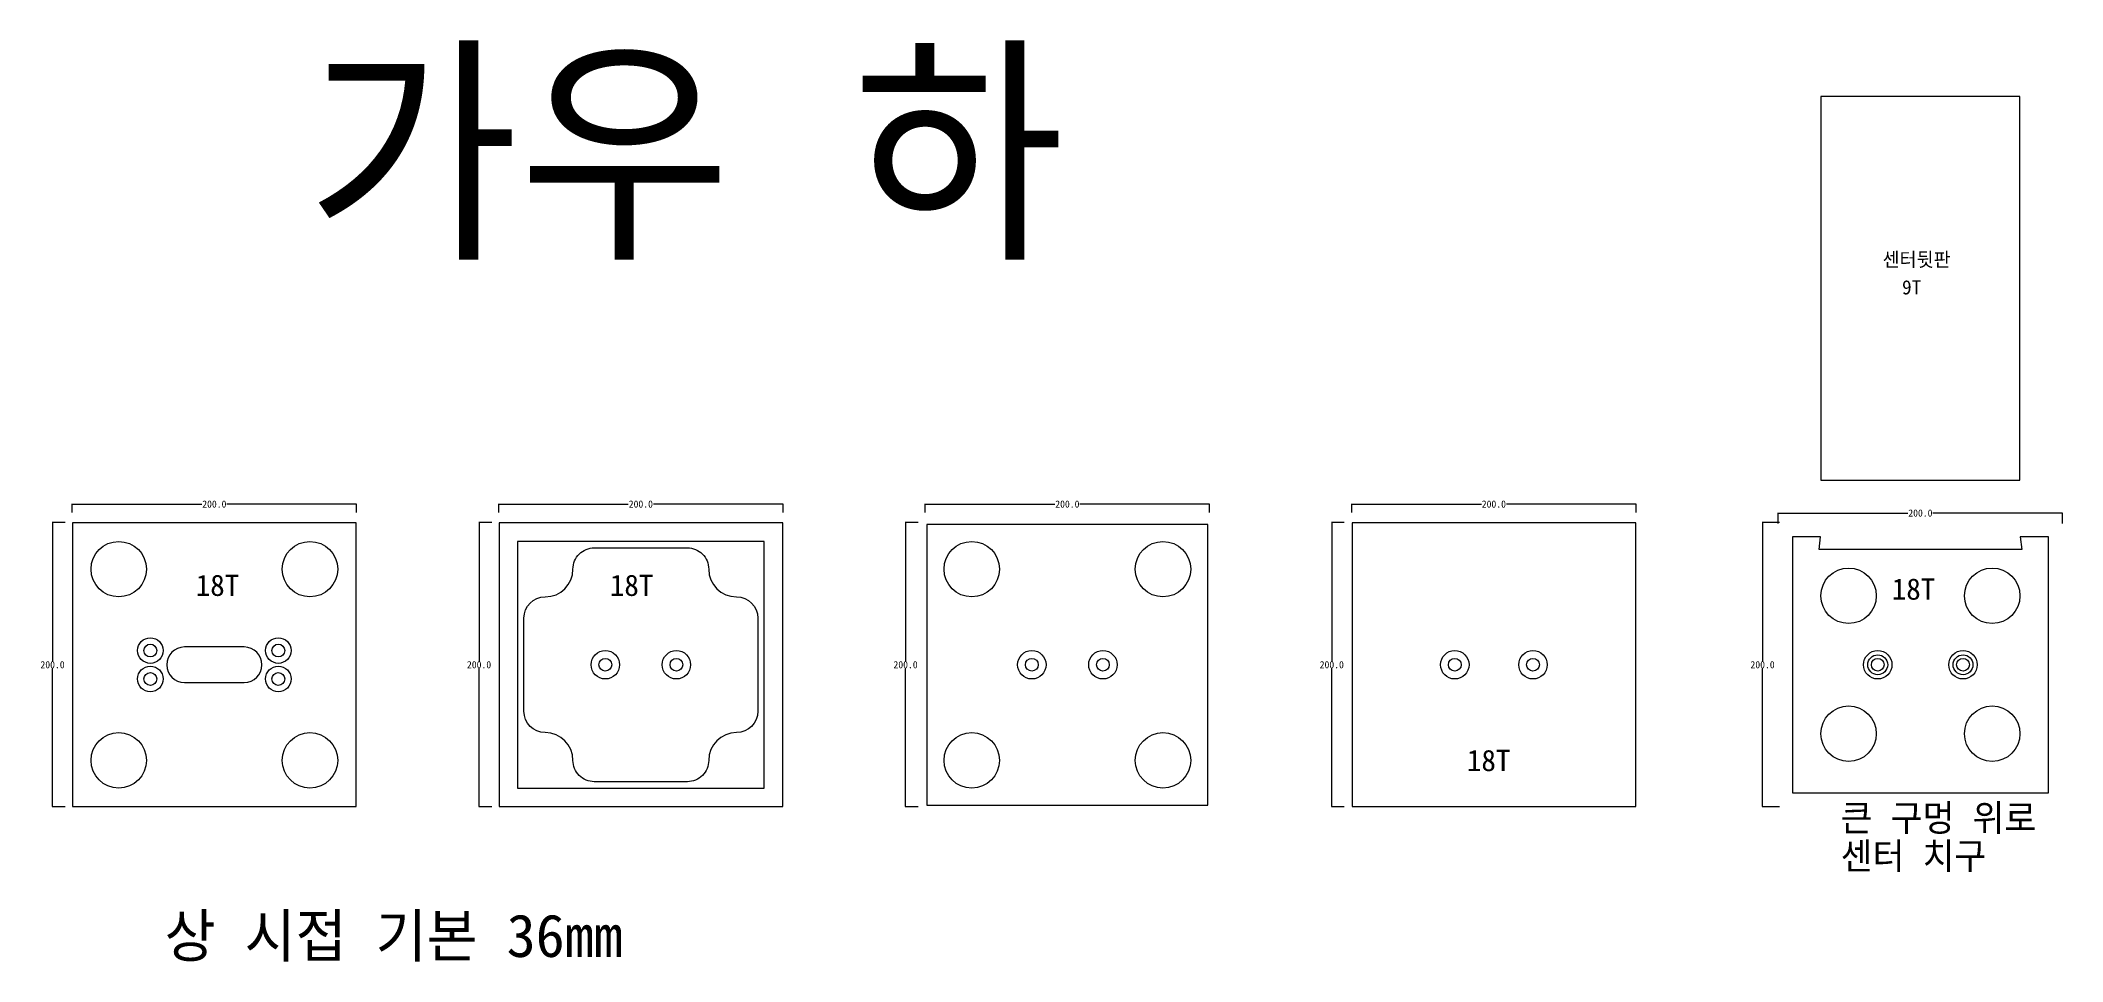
# Model space of a CAD drawing. Header units: millimetres. Extents: x 458 to 2451, y 224 to 871.
# Drawn here: x 1029 to 2451, y 224 to 871 of the extents above; entities that cross this region are included whole.
import ezdxf

# ---------------------------------------------------------------- set-up
doc = ezdxf.new("R2010")
doc.units = ezdxf.units.MM
for name, color, linetype in [('TEXT', 3, 'Continuous'), ('볼트 구멍', 7, 'Continuous'), ('치구', 7, 'Continuous'), ('치수', 7, 'Continuous')]:
    doc.layers.add(name, color=color, linetype=linetype)
doc.dimstyles.get("Standard").update_dxf_attribs({"dimtxt": 7, "dimasz": 0.18, "dimexe": 0.18, "dimexo": 0.0625, "dimgap": 0.09, "dimtad": 0, "dimtih": 1, "dimtoh": 1, "dimdec": 1, "dimzin": 0, "dimdsep": 46, "dimtxsty": 'Standard', "dimcen": 0.09, "dimadec": 0, "dimazin": 0, "dimtfac": 1, "dimtdec": 1, "dimtofl": 0, "dimtmove": 0, "dimatfit": 3, "dimfxl": 0, "dimtolj": 1, "dimtzin": 0, "dimarcsym": 0})

msp = doc.modelspace()

# ---------------------------------------------------------------- texts
at = {"color": 1}
for s, p in [('센터뒷판', (2324.8, 712.39)), ('9T', (2338.48, 692.83))]:
    msp.add_text(s, height=10, dxfattribs=at).set_placement(p)
at = {"layer": 'TEXT', "linetype": 'Continuous'}
msp.add_text('가우 하', height=125, dxfattribs=at).set_placement((1215.97, 730.49))
at = {"layer": 'TEXT', "color": 1}
for p in [(2331.27, 478.07), (2032.42, 357.5)]:
    msp.add_text('18T', height=15, dxfattribs=at).set_placement(p)
at = {"layer": 'TEXT', "color": 1, "linetype": 'Continuous'}
for s, p in [('큰 구멍 위로 ', (2295.31, 315.23)), ('센터 치구', (2295.31, 288.44))]:
    msp.add_text(s, height=18.75, dxfattribs=at).set_placement(p)
at = {"layer": 'TEXT', "color": 3}
msp.add_text('상 시접 기본 36mm', height=30, dxfattribs=at).set_placement((1116.4, 226.74))
at = {"layer": '치구', "color": 1}
for p in [(1138.31, 480.72), (1429.59, 480.72)]:
    msp.add_text('18T', height=15, dxfattribs=at).set_placement(p)

# ---------------------------------------------------------------- blocks, each defined once
blk = doc.blocks.new('*D22')
at = {"layer": 'Defpoints', "color": 0, "linetype": 'Continuous'}
for p in [(2151.4, 545.3), (1951.4, 539.4), (2151.4, 539.4)]:
    blk.add_point(p, dxfattribs=at)
at = {"layer": '치수', "color": 0, "linetype": 'Continuous', "lineweight": -2}
for p, q in [((1951.4, 539.5), (1951.4, 545.5)), ((1951.6, 545.3), (2042.6, 545.3)), ((2151.2, 545.3), (2060.2, 545.3)), ((2151.4, 539.5), (2151.4, 545.5))]:
    blk.add_line(p, q, dxfattribs=at)
at = {"layer": '치수', "color": 0, "linetype": 'Continuous'}
for points in [[(1951.6, 545.3), (1951.6, 545.3), (1951.4, 545.3)], [(2151.2, 545.3), (2151.2, 545.3), (2151.4, 545.3)]]:
    blk.add_solid(points, dxfattribs=at)
at = {"layer": '치수', "color": 0, "linetype": 'Continuous', "insert": (2051.4, 545.3), "char_height": 5, "attachment_point": 5}
blk.add_mtext('\\A1;200.0', dxfattribs=at)
blk = doc.blocks.new('*D23')
at = {"layer": 'Defpoints', "color": 0, "linetype": 'Continuous'}
for p in [(1946.3, 532.3), (1937.4, 332.3), (1946.3, 332.3)]:
    blk.add_point(p, dxfattribs=at)
at = {"layer": '치수', "color": 0, "linetype": 'Continuous', "lineweight": -2}
for p, q in [((1946.2, 532.3), (1937.2, 532.3)), ((1937.4, 532.1), (1937.4, 434.9)), ((1937.4, 332.5), (1937.4, 429.7)), ((1946.2, 332.3), (1937.2, 332.3))]:
    blk.add_line(p, q, dxfattribs=at)
at = {"layer": '치수', "color": 0, "linetype": 'Continuous'}
for points in [[(1937.3, 532.1), (1937.4, 532.1), (1937.4, 532.3)], [(1937.3, 332.5), (1937.4, 332.5), (1937.4, 332.3)]]:
    blk.add_solid(points, dxfattribs=at)
at = {"layer": '치수', "color": 0, "linetype": 'Continuous', "insert": (1937.4, 432.3), "char_height": 5, "attachment_point": 5}
blk.add_mtext('\\A1;200.0', dxfattribs=at)
blk = doc.blocks.new('*D24')
at = {"layer": 'Defpoints', "color": 0, "linetype": 'Continuous'}
for p in [(1346.5, 532.3), (1337.6, 332.3), (1346.5, 332.3)]:
    blk.add_point(p, dxfattribs=at)
at = {"layer": '치수', "color": 0, "linetype": 'Continuous', "lineweight": -2}
for p, q in [((1346.5, 532.3), (1337.4, 532.3)), ((1337.6, 532.1), (1337.6, 434.9)), ((1337.6, 332.5), (1337.6, 429.7)), ((1346.5, 332.3), (1337.4, 332.3))]:
    blk.add_line(p, q, dxfattribs=at)
at = {"layer": '치수', "color": 0, "linetype": 'Continuous'}
for points in [[(1337.6, 532.1), (1337.6, 532.1), (1337.6, 532.3)], [(1337.6, 332.5), (1337.6, 332.5), (1337.6, 332.3)]]:
    blk.add_solid(points, dxfattribs=at)
at = {"layer": '치수', "color": 0, "linetype": 'Continuous', "insert": (1337.6, 432.3), "char_height": 5, "attachment_point": 5}
blk.add_mtext('\\A1;200.0', dxfattribs=at)
blk = doc.blocks.new('*D25')
at = {"layer": 'Defpoints', "color": 0, "linetype": 'Continuous'}
for p in [(1646.5, 532.3), (1637.6, 332.3), (1646.5, 332.3)]:
    blk.add_point(p, dxfattribs=at)
at = {"layer": '치수', "color": 0, "linetype": 'Continuous', "lineweight": -2}
for p, q in [((1646.5, 532.3), (1637.4, 532.3)), ((1637.6, 532.1), (1637.6, 434.9)), ((1637.6, 332.5), (1637.6, 429.7)), ((1646.5, 332.3), (1637.4, 332.3))]:
    blk.add_line(p, q, dxfattribs=at)
at = {"layer": '치수', "color": 0, "linetype": 'Continuous'}
for points in [[(1637.6, 532.1), (1637.6, 532.1), (1637.6, 532.3)], [(1637.6, 332.5), (1637.6, 332.5), (1637.6, 332.3)]]:
    blk.add_solid(points, dxfattribs=at)
at = {"layer": '치수', "color": 0, "linetype": 'Continuous', "insert": (1637.6, 432.3), "char_height": 5, "attachment_point": 5}
blk.add_mtext('\\A1;200.0', dxfattribs=at)
blk = doc.blocks.new('*D26')
at = {"layer": 'Defpoints', "color": 0, "linetype": 'Continuous'}
for p in [(1046.5, 532.3), (1037.6, 332.3), (1046.5, 332.3)]:
    blk.add_point(p, dxfattribs=at)
at = {"layer": '치수', "color": 0, "linetype": 'Continuous', "lineweight": -2}
for p, q in [((1046.5, 532.3), (1037.4, 532.3)), ((1037.6, 532.1), (1037.6, 434.9)), ((1037.6, 332.5), (1037.6, 429.7)), ((1046.5, 332.3), (1037.4, 332.3))]:
    blk.add_line(p, q, dxfattribs=at)
at = {"layer": '치수', "color": 0, "linetype": 'Continuous'}
for points in [[(1037.6, 532.1), (1037.6, 532.1), (1037.6, 532.3)], [(1037.6, 332.5), (1037.6, 332.5), (1037.6, 332.3)]]:
    blk.add_solid(points, dxfattribs=at)
at = {"layer": '치수', "color": 0, "linetype": 'Continuous', "insert": (1037.6, 432.3), "char_height": 5, "attachment_point": 5}
blk.add_mtext('\\A1;200.0', dxfattribs=at)
blk = doc.blocks.new('*D37')
at = {"layer": 'Defpoints', "color": 0, "linetype": 'Continuous'}
for p in [(1551.4, 545.3), (1351.4, 539.4), (1551.4, 539.4)]:
    blk.add_point(p, dxfattribs=at)
at = {"layer": '치수', "color": 0, "linetype": 'Continuous', "lineweight": -2}
for p, q in [((1351.4, 539.5), (1351.4, 545.5)), ((1351.6, 545.3), (1442.6, 545.3)), ((1551.2, 545.3), (1460.2, 545.3)), ((1551.4, 539.5), (1551.4, 545.5))]:
    blk.add_line(p, q, dxfattribs=at)
at = {"layer": '치수', "color": 0, "linetype": 'Continuous'}
for points in [[(1351.6, 545.3), (1351.6, 545.3), (1351.4, 545.3)], [(1551.2, 545.3), (1551.2, 545.3), (1551.4, 545.3)]]:
    blk.add_solid(points, dxfattribs=at)
at = {"layer": '치수', "color": 0, "linetype": 'Continuous', "insert": (1451.4, 545.3), "char_height": 5, "attachment_point": 5}
blk.add_mtext('\\A1;200.0', dxfattribs=at)
blk = doc.blocks.new('*D38')
at = {"layer": 'Defpoints', "color": 0, "linetype": 'Continuous'}
for p in [(1251.4, 545.3), (1051.4, 539.4), (1251.4, 539.4)]:
    blk.add_point(p, dxfattribs=at)
at = {"layer": '치수', "color": 0, "linetype": 'Continuous', "lineweight": -2}
for p, q in [((1051.4, 539.5), (1051.4, 545.5)), ((1051.6, 545.3), (1142.6, 545.3)), ((1251.2, 545.3), (1160.2, 545.3)), ((1251.4, 539.5), (1251.4, 545.5))]:
    blk.add_line(p, q, dxfattribs=at)
at = {"layer": '치수', "color": 0, "linetype": 'Continuous'}
for points in [[(1051.6, 545.3), (1051.6, 545.3), (1051.4, 545.3)], [(1251.2, 545.3), (1251.2, 545.3), (1251.4, 545.3)]]:
    blk.add_solid(points, dxfattribs=at)
at = {"layer": '치수', "color": 0, "linetype": 'Continuous', "insert": (1151.4, 545.3), "char_height": 5, "attachment_point": 5}
blk.add_mtext('\\A1;200.0', dxfattribs=at)
blk = doc.blocks.new('*D39')
at = {"layer": 'Defpoints', "color": 0, "linetype": 'Continuous'}
for p in [(1851.4, 545.3), (1651.4, 539.4), (1851.4, 539.4)]:
    blk.add_point(p, dxfattribs=at)
at = {"layer": '치수', "color": 0, "linetype": 'Continuous', "lineweight": -2}
for p, q in [((1651.4, 539.5), (1651.4, 545.5)), ((1651.6, 545.3), (1742.6, 545.3)), ((1851.2, 545.3), (1760.2, 545.3)), ((1851.4, 539.5), (1851.4, 545.5))]:
    blk.add_line(p, q, dxfattribs=at)
at = {"layer": '치수', "color": 0, "linetype": 'Continuous'}
for points in [[(1651.6, 545.3), (1651.6, 545.3), (1651.4, 545.3)], [(1851.2, 545.3), (1851.2, 545.3), (1851.4, 545.3)]]:
    blk.add_solid(points, dxfattribs=at)
at = {"layer": '치수', "color": 0, "linetype": 'Continuous', "insert": (1751.4, 545.3), "char_height": 5, "attachment_point": 5}
blk.add_mtext('\\A1;200.0', dxfattribs=at)
blk = doc.blocks.new('*D40')
at = {"layer": 'Defpoints', "color": 0, "linetype": 'Continuous'}
for p in [(2252.4, 532.3), (2240.4, 332.3), (2252.4, 332.3)]:
    blk.add_point(p, dxfattribs=at)
at = {"layer": '치수', "color": 0, "linetype": 'Continuous', "lineweight": -2}
for p, q in [((2252.4, 532.3), (2240.2, 532.3)), ((2240.4, 532.1), (2240.4, 434.9)), ((2240.4, 332.5), (2240.4, 429.7)), ((2252.4, 332.3), (2240.2, 332.3))]:
    blk.add_line(p, q, dxfattribs=at)
at = {"layer": '치수', "color": 0, "linetype": 'Continuous'}
for points in [[(2240.3, 532.1), (2240.4, 532.1), (2240.4, 532.3)], [(2240.3, 332.5), (2240.4, 332.5), (2240.4, 332.3)]]:
    blk.add_solid(points, dxfattribs=at)
at = {"layer": '치수', "color": 0, "linetype": 'Continuous', "insert": (2240.4, 432.3), "char_height": 5, "attachment_point": 5}
blk.add_mtext('\\A1;200.0', dxfattribs=at)
blk = doc.blocks.new('*D41')
at = {"layer": 'Defpoints', "color": 0, "linetype": 'Continuous'}
for p in [(2251.4, 531.6), (2451.4, 539), (2451.4, 531.6)]:
    blk.add_point(p, dxfattribs=at)
at = {"layer": '치수', "color": 0, "linetype": 'Continuous', "lineweight": -2}
for p, q in [((2251.4, 531.7), (2251.4, 539.2)), ((2251.6, 539), (2342.6, 539)), ((2451.2, 539), (2360.2, 539)), ((2451.4, 531.7), (2451.4, 539.2))]:
    blk.add_line(p, q, dxfattribs=at)
at = {"layer": '치수', "color": 0, "linetype": 'Continuous'}
for points in [[(2251.6, 539.1), (2251.6, 539), (2251.4, 539)], [(2451.2, 539.1), (2451.2, 539), (2451.4, 539)]]:
    blk.add_solid(points, dxfattribs=at)
at = {"layer": '치수', "color": 0, "linetype": 'Continuous', "insert": (2351.4, 539), "char_height": 5, "attachment_point": 5}
blk.add_mtext('\\A1;200.0', dxfattribs=at)

# ---------------------------------------------------------------- dimensions: what is measured, and where the dimension line sits
at = {"layer": '치수', "color": 4, "linetype": 'Continuous'}
for base, p1, p2, picture, middle in [((1251.41, 545.29), (1051.41, 539.41), (1251.41, 539.41), '*D38', (1151.41, 545.29)), ((1551.41, 545.29), (1351.41, 539.41), (1551.41, 539.41), '*D37', (1451.41, 545.29)), ((1851.41, 545.29), (1651.41, 539.41), (1851.41, 539.41), '*D39', (1751.41, 545.29)), ((2151.41, 545.29), (1951.41, 539.41), (2151.41, 539.41), '*D22', (2051.41, 545.29)), ((2451.41, 539.02), (2251.41, 531.62), (2451.41, 531.62), '*D41', (2351.41, 539.02))]:
    dim = msp.add_linear_dim(base=base, p1=p1, p2=p2, dimstyle='Standard', override={"dimtxt": 5}, dxfattribs=at)
    dim.commit()
    dim.dimension.update_dxf_attribs({"geometry": picture, "text_midpoint": middle})
for base, p1, p2, picture, middle in [((1037.61, 332.3), (1046.51, 532.3), (1046.51, 332.3), '*D26', (1037.61, 432.3)), ((1337.61, 332.3), (1346.51, 532.3), (1346.51, 332.3), '*D24', (1337.61, 432.3)), ((1637.61, 332.3), (1646.51, 532.3), (1646.51, 332.3), '*D25', (1637.61, 432.3)), ((1937.36, 332.3), (1946.26, 532.3), (1946.26, 332.3), '*D23', (1937.36, 432.3)), ((2240.38, 332.3), (2252.45, 532.3), (2252.45, 332.3), '*D40', (2240.38, 432.3))]:
    dim = msp.add_linear_dim(base=base, p1=p1, p2=p2, angle=90, dimstyle='Standard', override={"dimtxt": 5}, dxfattribs=at)
    dim.commit()
    dim.dimension.update_dxf_attribs({"geometry": picture, "text_midpoint": middle})

# ---------------------------------------------------------------- linework, layer by layer
at = {"color": 1}
msp.add_lwpolyline([(2281.41, 562.1), (2421.41, 562.1), (2421.41, 832.1), (2281.41, 832.1)], close=True, dxfattribs=at)
at = {"layer": '볼트 구멍', "color": 3}
msp.add_lwpolyline([(1172.41, 444.8), (1130.41, 444.8, 1), (1130.41, 419.8), (1172.41, 419.8, 1)], format="xyb", close=True, dxfattribs=at)
at = {"layer": '볼트 구멍', "color": 6}
for centre, radius in [((1106.41, 442.3), 9), ((1196.41, 442.3), 9), ((1426.41, 432.3), 10), ((1476.41, 432.3), 10), ((1726.41, 432.3), 10), ((1776.41, 432.3), 10), ((2023.91, 432.3), 10), ((2078.91, 432.3), 10), ((1106.41, 422.3), 9), ((1196.41, 422.3), 9), ((2321.41, 432.3), 7), ((2381.41, 432.3), 7)]:
    msp.add_circle(centre, radius, dxfattribs=at)
at = {"layer": '볼트 구멍', "color": 3}
for centre in [(1106.41, 442.3), (1196.41, 442.3), (1106.41, 422.3), (1196.41, 422.3), (1426.41, 432.3), (1476.41, 432.3), (1726.41, 432.3), (1776.41, 432.3), (2023.91, 432.3), (2078.91, 432.3), (2321.41, 432.3), (2381.41, 432.3)]:
    msp.add_circle(centre, 4.5, dxfattribs=at)
at = {"layer": '볼트 구멍', "color": 1}
for centre in [(2321.41, 432.3), (2381.41, 432.3)]:
    msp.add_circle(centre, 10, dxfattribs=at)
at = {"layer": '치구'}
for points in [[(1051.66, 532.05), (1051.66, 332.55), (1251.16, 332.55), (1251.16, 532.05)], [(1351.66, 532.05), (1351.66, 332.55), (1551.16, 332.55), (1551.16, 532.05)], [(1652.66, 531.05), (1652.66, 333.55), (1850.16, 333.55), (1850.16, 531.05)], [(1951.66, 532.05), (1951.66, 332.55), (2151.16, 332.55), (2151.16, 532.05)], [(1364.66, 519.05), (1364.66, 345.55), (1538.16, 345.55), (1538.16, 519.05)], [(2281.16, 522.3), (2261.41, 522.3), (2261.41, 342.3), (2441.41, 342.3), (2441.41, 522.3), (2421.66, 522.3), (2422.66, 513.3), (2280.16, 513.3)]]:
    msp.add_lwpolyline(points, close=True, dxfattribs=at)
msp.add_lwpolyline([(1418.66, 514.55), (1484.16, 514.55, -0.4142136), (1499.16, 499.55, 0.4142135), (1518.66, 480.05, -0.4142134), (1533.66, 465.05), (1533.66, 399.55, -0.4142134), (1518.66, 384.55, 0.4142135), (1499.16, 365.05, -0.4142136), (1484.16, 350.05), (1418.66, 350.05, -0.4142136), (1403.66, 365.05, 0.4142135), (1384.16, 384.55, -0.4142134), (1369.16, 399.55), (1369.16, 465.05, -0.4142134), (1384.16, 480.05, 0.4142135), (1403.66, 499.55, -0.4142136)], format="xyb", close=True, dxfattribs=at)
for centre in [(1084.16, 499.55), (1218.66, 499.55), (1684.16, 499.55), (1818.66, 499.55), (2300.91, 480.8), (2401.91, 480.8), (2300.91, 383.8), (2401.91, 383.8), (1084.16, 365.05), (1218.66, 365.05), (1684.16, 365.05), (1818.66, 365.05)]:
    msp.add_circle(centre, 19.5, dxfattribs=at)

msp.set_redraw_order([(e.dxf.handle, doc.entitydb.next_handle()) for e in msp.query("TEXT MTEXT ATTDEF DIMENSION ARC_DIMENSION")])  # texts and dimensions are drawn at this point

doc.saveas('drawing.dxf')
